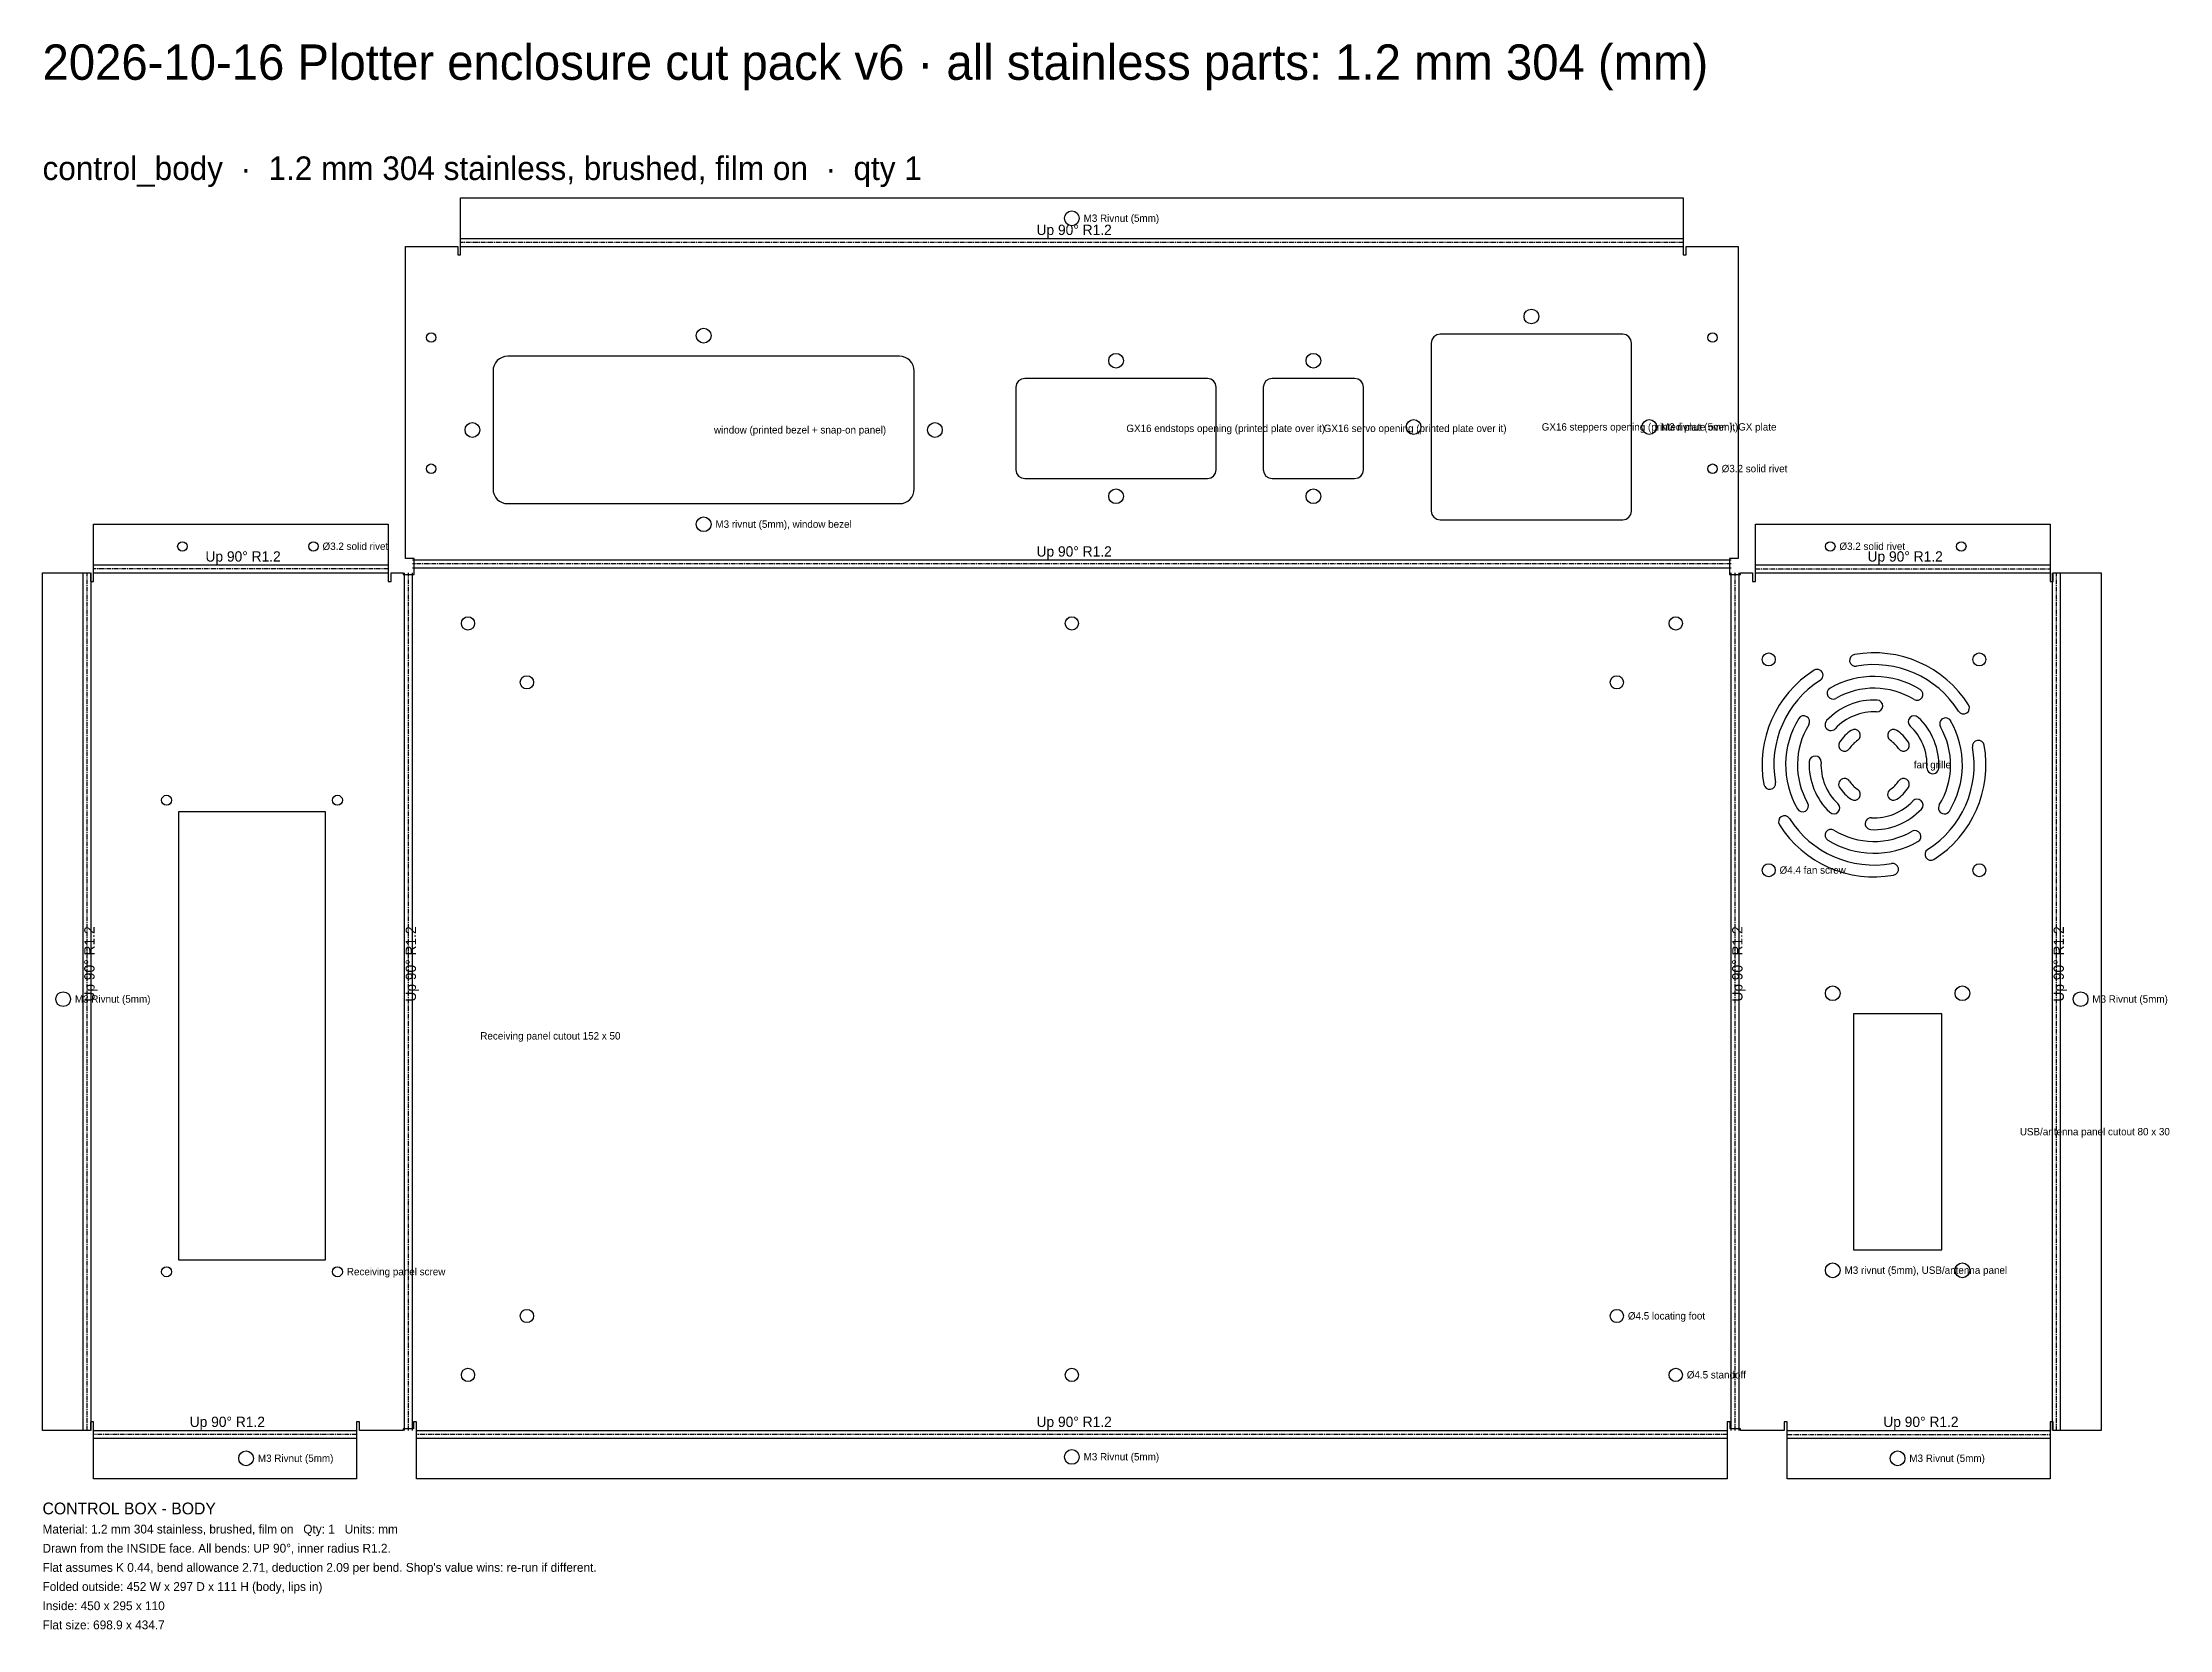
# Model space of a CAD drawing. Header units: millimetres. Extents: x 0 to 1371, y -1092 to 53.
# Drawn here: x 0 to 722, y -486 to 53 of the extents above; entities that cross this region are included whole.
import ezdxf

# ---------------------------------------------------------------- set-up
doc = ezdxf.new("R2010")
doc.units = ezdxf.units.MM
doc.linetypes.add('CENTER2', pattern=[2.541, 1.587, -0.318, 0.318, -0.318])
for name, color, linetype in [('Bend Center', 1, 'CENTER2'), ('Bend Notes', 3, 'CONTINUOUS'), ('Leaders', 5, 'CONTINUOUS'), ('Part Labels', 2, 'Continuous'), ('Title', 7, 'CONTINUOUS'), ('Visible', 7, 'CONTINUOUS'), ('Visible Narrow', 8, 'CONTINUOUS')]:
    doc.layers.add(name, color=color, linetype=linetype)

msp = doc.modelspace()

# ---------------------------------------------------------------- texts
at = {"layer": 'Bend Notes'}
for p in [(337.43, -12.66), (55.31, -123.47), (337.43, -121.77), (619.54, -123.47), (49.96, -417.09), (337.43, -417.09), (624.89, -417.09)]:
    msp.add_text('Up 90%%D R1.2', height=3.5, dxfattribs=at).set_placement(p)
for p in [(17.66, -272.78), (126.77, -272.78), (577.09, -272.78), (686.2, -272.78)]:
    msp.add_text('Up 90%%D R1.2', height=3.5, rotation=90, dxfattribs=at).set_placement(p)
at = {"layer": 'Leaders'}
for s, p in [('M3 Rivnut (5mm)', (353.43, -8.2)), ('window (printed bezel + snap-on panel)', (227.93, -80.01)), ('GX16 endstops opening (printed plate over it)', (367.93, -79.51)), ('GX16 servo opening (printed plate over it)', (434.93, -79.51)), ('GX16 steppers opening (printed plate over it)', (508.93, -79.01)), ('M3 rivnut (5mm), GX plate', (549.43, -79.01)), ('%%c3.2 solid rivet', (570.03, -93.15)), ('M3 rivnut (5mm), window bezel', (228.43, -112.01)), ('%%c3.2 solid rivet', (95.05, -119.51)), ('%%c3.2 solid rivet', (610, -119.51)), ('fan grille', (635.24, -193.63)), ('%%c4.4 fan screw', (589.69, -229.38)), ('M3 Rivnut (5mm)', (11, -273.13)), ('M3 Rivnut (5mm)', (695.86, -273.13)), ('Receiving panel cutout 152 x 50', (148.61, -285.63)), ('USB/antenna panel cutout 80 x 30', (671.24, -318.13)), ('Receiving panel screw', (103.31, -365.63)), ('M3 rivnut (5mm), USB/antenna panel', (611.74, -365.13)), ('%%c4.5 locating foot', (538.18, -380.63)), ('%%c4.5 standoff', (558.18, -400.63)), ('M3 Rivnut (5mm)', (353.43, -428.44)), ('M3 Rivnut (5mm)', (73.11, -428.94)), ('M3 Rivnut (5mm)', (633.74, -428.94))]:
    msp.add_text(s, height=2.5, dxfattribs=at).set_placement(p)
at = {"layer": 'Part Labels'}
for s, height, p in [('2026-10-16 Plotter enclosure cut pack v6 · all stainless parts: 1.2 mm 304 (mm)', 12, (0, 40)), ('control_body  ·  1.2 mm 304 stainless, brushed, film on  ·  qty 1', 8, (0, 6))]:
    msp.add_text(s, height=height, dxfattribs=at).set_placement(p)
at = {"layer": 'Title'}
for s, height, p in [('CONTROL BOX - BODY', 4, (0, -446.74)), ('Material: 1.2 mm 304 stainless, brushed, film on   Qty: 1   Units: mm', 3, (0, -453.24)), ('Drawn from the INSIDE face. All bends: UP 90%%D, inner radius R1.2.', 3, (0, -459.74)), ("Flat assumes K 0.44, bend allowance 2.71, deduction 2.09 per bend. Shop's value wins: re-run if different.", 3, (0, -466.24)), ('Folded outside: 452 W x 297 D x 111 H (body, lips in)', 3, (0, -472.74)), ('Inside: 450 x 295 x 110', 3, (0, -479.24)), ('Flat size: 698.9 x 434.7', 3, (0, -485.74))]:
    msp.add_text(s, height=height, dxfattribs=at).set_placement(p)

# ---------------------------------------------------------------- linework, layer by layer
at = {"layer": 'Bend Center'}
for p, q in [((556.93, -15.16), (141.93, -15.16)), ((15.16, -418.23), (15.16, -127.33)), ((117.31, -125.97), (17.31, -125.97)), ((124.27, -418.23), (124.27, -127.33)), ((573.23, -124.27), (125.63, -124.27)), ((574.59, -418.23), (574.59, -127.33)), ((581.54, -125.97), (681.54, -125.97)), ((683.7, -418.23), (683.7, -127.33)), ((106.61, -419.59), (17.31, -419.59)), ((571.93, -419.59), (126.93, -419.59)), ((592.24, -419.59), (681.54, -419.59))]:
    msp.add_line(p, q, dxfattribs=at)
at = {"layer": 'Visible'}
for p, q in [((141.93, -13.3), (141.93, 0)), ((141.93, 0), (556.93, 0)), ((556.93, 0), (556.93, -13.3)), ((141.93, -13.8), (141.93, -13.3)), ((141.93, -16.51), (141.93, -13.8)), ((556.93, -13.3), (556.93, -13.8)), ((556.93, -13.8), (556.93, -16.51)), ((123.23, -122.41), (123.23, -16.51)), ((123.23, -16.51), (140.93, -16.51)), ((140.93, -16.51), (140.93, -19.41)), ((140.93, -19.41), (141.93, -19.41)), ((141.93, -19.41), (141.93, -16.51)), ((556.93, -16.51), (556.93, -19.41)), ((556.93, -19.41), (557.93, -19.41)), ((557.93, -19.41), (557.93, -16.51)), ((557.93, -16.51), (575.63, -16.51)), ((575.63, -16.51), (575.63, -122.41)), ((471.66, -48.17), (471.43, -49.31)), ((471.43, -49.31), (471.43, -106.31)), ((472.31, -47.19), (471.66, -48.17)), ((473.28, -46.54), (472.31, -47.19)), ((474.43, -46.31), (473.28, -46.54)), ((536.43, -46.31), (474.43, -46.31)), ((537.58, -46.54), (536.43, -46.31)), ((538.55, -47.19), (537.58, -46.54)), ((539.2, -48.17), (538.55, -47.19)), ((539.43, -49.31), (539.2, -48.17)), ((539.43, -106.31), (539.43, -49.31)), ((153.31, -56.9), (153.02, -57.84)), ((153.77, -56.04), (153.31, -56.9)), ((154.39, -55.28), (153.77, -56.04)), ((155.15, -54.66), (154.39, -55.28)), ((156.02, -54.19), (155.15, -54.66)), ((156.95, -53.91), (156.02, -54.19)), ((157.93, -53.81), (156.95, -53.91)), ((290.93, -53.81), (157.93, -53.81)), ((291.9, -53.91), (290.93, -53.81)), ((292.84, -54.19), (291.9, -53.91)), ((293.71, -54.66), (292.84, -54.19)), ((294.46, -55.28), (293.71, -54.66)), ((295.09, -56.04), (294.46, -55.28)), ((295.55, -56.9), (295.09, -56.04)), ((295.83, -57.84), (295.55, -56.9)), ((153.02, -57.84), (152.93, -58.81)), ((152.93, -58.81), (152.93, -98.81)), ((295.93, -58.81), (295.83, -57.84)), ((295.93, -98.81), (295.93, -58.81)), ((330.66, -63.17), (330.43, -64.31)), ((330.43, -64.31), (330.43, -92.31)), ((331.31, -62.19), (330.66, -63.17)), ((332.28, -61.54), (331.31, -62.19)), ((333.43, -61.31), (332.28, -61.54)), ((395.43, -61.31), (333.43, -61.31)), ((396.58, -61.54), (395.43, -61.31)), ((397.55, -62.19), (396.58, -61.54)), ((398.2, -63.17), (397.55, -62.19)), ((398.43, -64.31), (398.2, -63.17)), ((398.43, -92.31), (398.43, -64.31)), ((414.66, -63.17), (414.43, -64.31)), ((414.43, -64.31), (414.43, -92.31)), ((415.31, -62.19), (414.66, -63.17)), ((416.28, -61.54), (415.31, -62.19)), ((417.43, -61.31), (416.28, -61.54)), ((445.43, -61.31), (417.43, -61.31)), ((446.58, -61.54), (445.43, -61.31)), ((447.55, -62.19), (446.58, -61.54)), ((448.2, -63.17), (447.55, -62.19)), ((448.43, -64.31), (448.2, -63.17)), ((448.43, -92.31), (448.43, -64.31)), ((330.43, -92.31), (330.66, -93.46)), ((330.66, -93.46), (331.31, -94.44)), ((397.55, -94.44), (398.2, -93.46)), ((398.2, -93.46), (398.43, -92.31)), ((414.43, -92.31), (414.66, -93.46)), ((414.66, -93.46), (415.31, -94.44)), ((447.55, -94.44), (448.2, -93.46)), ((448.2, -93.46), (448.43, -92.31)), ((152.93, -98.81), (153.02, -99.79)), ((153.02, -99.79), (153.31, -100.73)), ((153.31, -100.73), (153.77, -101.59)), ((295.09, -101.59), (295.55, -100.73)), ((295.55, -100.73), (295.83, -99.79)), ((295.83, -99.79), (295.93, -98.81)), ((331.31, -94.44), (332.28, -95.09)), ((332.28, -95.09), (333.43, -95.31)), ((333.43, -95.31), (395.43, -95.31)), ((395.43, -95.31), (396.58, -95.09)), ((396.58, -95.09), (397.55, -94.44)), ((415.31, -94.44), (416.28, -95.09)), ((416.28, -95.09), (417.43, -95.31)), ((417.43, -95.31), (445.43, -95.31)), ((445.43, -95.31), (446.58, -95.09)), ((446.58, -95.09), (447.55, -94.44)), ((153.77, -101.59), (154.39, -102.35)), ((154.39, -102.35), (155.15, -102.97)), ((155.15, -102.97), (156.02, -103.43)), ((156.02, -103.43), (156.95, -103.72)), ((156.95, -103.72), (157.93, -103.81)), ((157.93, -103.81), (290.93, -103.81)), ((290.93, -103.81), (291.9, -103.72)), ((291.9, -103.72), (292.84, -103.43)), ((292.84, -103.43), (293.71, -102.97)), ((293.71, -102.97), (294.46, -102.35)), ((294.46, -102.35), (295.09, -101.59)), ((471.43, -106.31), (471.66, -107.46)), ((471.66, -107.46), (472.31, -108.44)), ((538.55, -108.44), (539.2, -107.46)), ((539.2, -107.46), (539.43, -106.31)), ((17.31, -124.11), (17.31, -110.81)), ((17.31, -110.81), (117.31, -110.81)), ((117.31, -110.81), (117.31, -124.11)), ((472.31, -108.44), (473.28, -109.09)), ((473.28, -109.09), (474.43, -109.31)), ((474.43, -109.31), (536.43, -109.31)), ((536.43, -109.31), (537.58, -109.09)), ((537.58, -109.09), (538.55, -108.44)), ((581.54, -124.11), (581.54, -110.81)), ((581.54, -110.81), (681.54, -110.81)), ((681.54, -110.81), (681.54, -124.11)), ((126.13, -122.41), (123.23, -122.41)), ((126.13, -127.83), (126.13, -122.41)), ((575.63, -122.41), (572.73, -122.41)), ((572.73, -122.41), (572.73, -127.83)), ((0, -418.23), (0, -127.33)), ((0, -127.33), (13.8, -127.33)), ((13.8, -127.33), (16.31, -127.33)), ((16.31, -127.33), (16.31, -130.23)), ((17.31, -124.61), (17.31, -124.11)), ((17.31, -127.33), (17.31, -124.61)), ((17.31, -130.23), (17.31, -127.33)), ((117.31, -124.11), (117.31, -124.61)), ((117.31, -124.61), (117.31, -127.33)), ((117.31, -127.33), (117.31, -130.23)), ((118.31, -130.23), (118.31, -127.33)), ((118.31, -127.33), (122.41, -127.33)), ((122.41, -127.33), (122.41, -127.83)), ((122.41, -127.83), (126.13, -127.83)), ((572.73, -127.83), (576.44, -127.83)), ((576.44, -127.83), (576.44, -127.33)), ((576.44, -127.33), (580.54, -127.33)), ((580.54, -127.33), (580.54, -130.23)), ((581.54, -124.61), (581.54, -124.11)), ((581.54, -127.33), (581.54, -124.61)), ((581.54, -130.23), (581.54, -127.33)), ((681.54, -124.11), (681.54, -124.61)), ((681.54, -124.61), (681.54, -127.33)), ((681.54, -127.33), (681.54, -130.23)), ((682.54, -130.23), (682.54, -127.33)), ((682.54, -127.33), (685.06, -127.33)), ((685.06, -127.33), (698.86, -127.33)), ((698.86, -127.33), (698.86, -418.23)), ((16.31, -130.23), (17.31, -130.23)), ((117.31, -130.23), (118.31, -130.23)), ((580.54, -130.23), (581.54, -130.23)), ((681.54, -130.23), (682.54, -130.23)), ((96.11, -208.43), (46.11, -208.43)), ((46.11, -208.43), (46.11, -360.43)), ((96.11, -360.43), (96.11, -208.43)), ((644.74, -276.93), (614.74, -276.93)), ((614.74, -276.93), (614.74, -356.93)), ((644.74, -356.93), (644.74, -276.93)), ((46.11, -360.43), (96.11, -360.43)), ((614.74, -356.93), (644.74, -356.93)), ((13.8, -418.23), (0, -418.23)), ((16.31, -418.23), (13.8, -418.23)), ((17.31, -415.33), (16.31, -415.33)), ((16.31, -415.33), (16.31, -418.23)), ((17.31, -418.23), (17.31, -415.33)), ((17.31, -420.94), (17.31, -418.23)), ((107.61, -415.33), (106.61, -415.33)), ((106.61, -415.33), (106.61, -418.23)), ((106.61, -418.23), (106.61, -420.94)), ((107.61, -418.23), (107.61, -415.33)), ((122.41, -418.23), (107.61, -418.23)), ((125.93, -417.73), (122.41, -417.73)), ((122.41, -417.73), (122.41, -418.23)), ((126.93, -415.33), (125.93, -415.33)), ((125.93, -415.33), (125.93, -417.73)), ((126.93, -418.23), (126.93, -415.33)), ((126.93, -420.94), (126.93, -418.23)), ((572.93, -415.33), (571.93, -415.33)), ((571.93, -415.33), (571.93, -418.23)), ((571.93, -418.23), (571.93, -420.94)), ((572.93, -417.73), (572.93, -415.33)), ((576.44, -417.73), (572.93, -417.73)), ((576.44, -418.23), (576.44, -417.73)), ((591.24, -418.23), (576.44, -418.23)), ((592.24, -415.33), (591.24, -415.33)), ((591.24, -415.33), (591.24, -418.23)), ((592.24, -418.23), (592.24, -415.33)), ((592.24, -420.94), (592.24, -418.23)), ((682.54, -415.33), (681.54, -415.33)), ((681.54, -415.33), (681.54, -418.23)), ((681.54, -418.23), (681.54, -420.94)), ((682.54, -418.23), (682.54, -415.33)), ((685.06, -418.23), (682.54, -418.23)), ((698.86, -418.23), (685.06, -418.23)), ((17.31, -421.44), (17.31, -420.94)), ((17.31, -434.74), (17.31, -421.44)), ((106.61, -420.94), (106.61, -421.44)), ((106.61, -421.44), (106.61, -434.74)), ((126.93, -421.44), (126.93, -420.94)), ((126.93, -434.74), (126.93, -421.44)), ((571.93, -420.94), (571.93, -421.44)), ((571.93, -421.44), (571.93, -434.74)), ((592.24, -421.44), (592.24, -420.94)), ((592.24, -434.74), (592.24, -421.44)), ((681.54, -420.94), (681.54, -421.44)), ((681.54, -421.44), (681.54, -434.74)), ((106.61, -434.74), (17.31, -434.74)), ((571.93, -434.74), (126.93, -434.74)), ((681.54, -434.74), (592.24, -434.74))]:
    msp.add_line(p, q, dxfattribs=at)
for centre, radius in [((349.43, -7), 2.5), ((505.43, -40.31), 2.5), ((131.93, -47.47), 1.6), ((224.43, -46.81), 2.5), ((566.93, -47.47), 1.6), ((364.43, -55.31), 2.5), ((431.43, -55.31), 2.5), ((145.93, -78.81), 2.5), ((302.93, -78.81), 2.5), ((465.43, -77.81), 2.5), ((545.43, -77.81), 2.5), ((131.93, -91.95), 1.6), ((566.93, -91.95), 1.6), ((364.43, -101.31), 2.5), ((431.43, -101.31), 2.5), ((224.43, -110.81), 2.5), ((47.47, -118.31), 1.6), ((91.95, -118.31), 1.6), ((606.9, -118.31), 1.6), ((651.38, -118.31), 1.6), ((144.43, -144.43), 2.25), ((349.43, -144.43), 2.25), ((554.43, -144.43), 2.25), ((585.99, -156.68), 2.2), ((657.49, -156.68), 2.2), ((164.43, -164.43), 2.25), ((534.43, -164.43), 2.25), ((42.11, -204.43), 1.7), ((100.11, -204.43), 1.7), ((585.99, -228.18), 2.2), ((657.49, -228.18), 2.2), ((7, -271.93), 2.5), ((607.74, -269.93), 2.5), ((651.74, -269.93), 2.5), ((691.86, -271.93), 2.5), ((42.11, -364.43), 1.7), ((100.11, -364.43), 1.7), ((607.74, -363.93), 2.5), ((651.74, -363.93), 2.5), ((164.43, -379.43), 2.25), ((534.43, -379.43), 2.25), ((144.43, -399.43), 2.25), ((349.43, -399.43), 2.25), ((554.43, -399.43), 2.25), ((69.11, -427.74), 2.5), ((349.43, -427.24), 2.5), ((629.74, -427.74), 2.5)]:
    msp.add_circle(centre, radius, dxfattribs=at)
for centre, radius, start, end in [((615.43, -156.99), 2, 100.1042, 280.1042), ((621.74, -192.43), 38, 32.3859, 100.1042), ((621.74, -192.43), 34, 32.3859, 100.1042), ((621.74, -192.43), 38, 122.3859, 190.1042), ((621.74, -192.43), 34, 122.3859, 190.1042), ((602.46, -162.03), 2, 302.3859, 122.3859), ((621.74, -192.43), 30, 58.4873, 119.8394), ((621.74, -192.43), 22, 87.1352, 137.0282), ((607.81, -168.14), 2, 119.8394, 299.8394), ((621.74, -192.43), 26, 58.4873, 119.8394), ((622.74, -172.45), 2, 267.1352, 87.1352), ((636.38, -168.56), 2, 238.4873, 58.4873), ((652.14, -173.15), 2, 212.3859, 32.3859), ((621.74, -192.43), 30, 148.4873, 209.8394), ((621.74, -192.43), 26, 148.4873, 209.8394), ((597.87, -177.79), 2, 328.4873, 148.4873), ((607.11, -178.8), 2, 137.0282, 317.0282), ((621.74, -192.43), 18, 87.1352, 137.0282), ((615.13, -182.41), 2, 303.4225, 123.4225), ((628.35, -182.41), 2, 56.5775, 236.5775), ((635.38, -177.79), 2, 47.0282, 227.0282), ((621.74, -192.43), 18, 357.1352, 47.0282), ((621.74, -192.43), 22, 357.1352, 47.0282), ((621.74, -192.43), 26, 328.4873, 29.8394), ((646.03, -178.5), 2, 29.8394, 209.8394), ((621.74, -192.43), 30, 328.4873, 29.8394), ((611.73, -185.82), 2, 146.5775, 326.5775), ((621.74, -192.43), 14, 123.4225, 146.5775), ((621.74, -192.43), 10, 123.4225, 146.5775), ((621.74, -192.43), 10, 33.4225, 56.5775), ((621.74, -192.43), 14, 33.4225, 56.5775), ((631.76, -185.82), 2, 213.4225, 33.4225), ((621.74, -192.43), 34, 302.3859, 10.1042), ((621.74, -192.43), 38, 302.3859, 10.1042), ((657.18, -186.11), 2, 10.1042, 190.1042), ((621.74, -192.43), 22, 177.1352, 227.0282), ((601.77, -191.43), 2, 357.1352, 177.1352), ((621.74, -192.43), 18, 177.1352, 227.0282), ((641.72, -193.43), 2, 177.1352, 357.1352), ((586.3, -198.74), 2, 190.1042, 10.1042), ((611.73, -199.04), 2, 33.4225, 213.4225), ((621.74, -192.43), 14, 213.4225, 236.5775), ((621.74, -192.43), 10, 213.4225, 236.5775), ((615.13, -202.44), 2, 236.5775, 56.5775), ((628.35, -202.44), 2, 123.4225, 303.4225), ((621.74, -192.43), 10, 303.4225, 326.5775), ((621.74, -192.43), 14, 303.4225, 326.5775), ((631.76, -199.04), 2, 326.5775, 146.5775), ((597.46, -206.36), 2, 209.8394, 29.8394), ((608.11, -207.06), 2, 227.0282, 47.0282), ((621.74, -192.43), 22, 267.1352, 317.0282), ((621.74, -192.43), 18, 267.1352, 317.0282), ((636.38, -206.06), 2, 317.0282, 137.0282), ((645.61, -207.06), 2, 148.4873, 328.4873), ((591.34, -211.71), 2, 32.3859, 212.3859), ((621.74, -192.43), 38, 212.3859, 280.1042), ((621.74, -192.43), 34, 212.3859, 280.1042), ((607.11, -216.3), 2, 58.4873, 238.4873), ((621.74, -192.43), 26, 238.4873, 299.8394), ((620.74, -212.4), 2, 87.1352, 267.1352), ((635.67, -216.72), 2, 299.8394, 119.8394), ((621.74, -192.43), 30, 238.4873, 299.8394), ((641.03, -222.83), 2, 122.3859, 302.3859), ((628.06, -227.87), 2, 280.1042, 100.1042)]:
    msp.add_arc(centre, radius, start, end, dxfattribs=at)
at = {"layer": 'Visible Narrow'}
for p, q in [((141.93, -13.8), (556.93, -13.8)), ((141.93, -16.51), (556.93, -16.51)), ((13.8, -418.23), (13.8, -127.33)), ((16.51, -418.23), (16.51, -127.33)), ((17.31, -124.61), (117.31, -124.61)), ((17.31, -127.33), (117.31, -127.33)), ((122.91, -418.23), (122.91, -127.33)), ((125.63, -122.91), (573.23, -122.91)), ((125.63, -125.63), (573.23, -125.63)), ((125.63, -418.23), (125.63, -127.33)), ((573.23, -418.23), (573.23, -127.33)), ((575.94, -418.23), (575.94, -127.33)), ((581.54, -124.61), (681.54, -124.61)), ((581.54, -127.33), (681.54, -127.33)), ((682.34, -418.23), (682.34, -127.33)), ((685.06, -418.23), (685.06, -127.33)), ((17.31, -418.23), (106.61, -418.23)), ((126.93, -418.23), (571.93, -418.23)), ((592.24, -418.23), (681.54, -418.23)), ((17.31, -420.94), (106.61, -420.94)), ((126.93, -420.94), (571.93, -420.94)), ((592.24, -420.94), (681.54, -420.94))]:
    msp.add_line(p, q, dxfattribs=at)

msp.set_redraw_order([(e.dxf.handle, doc.entitydb.next_handle()) for e in msp.query("TEXT MTEXT ATTDEF DIMENSION ARC_DIMENSION")])  # texts and dimensions are drawn at this point

doc.saveas('drawing.dxf')
